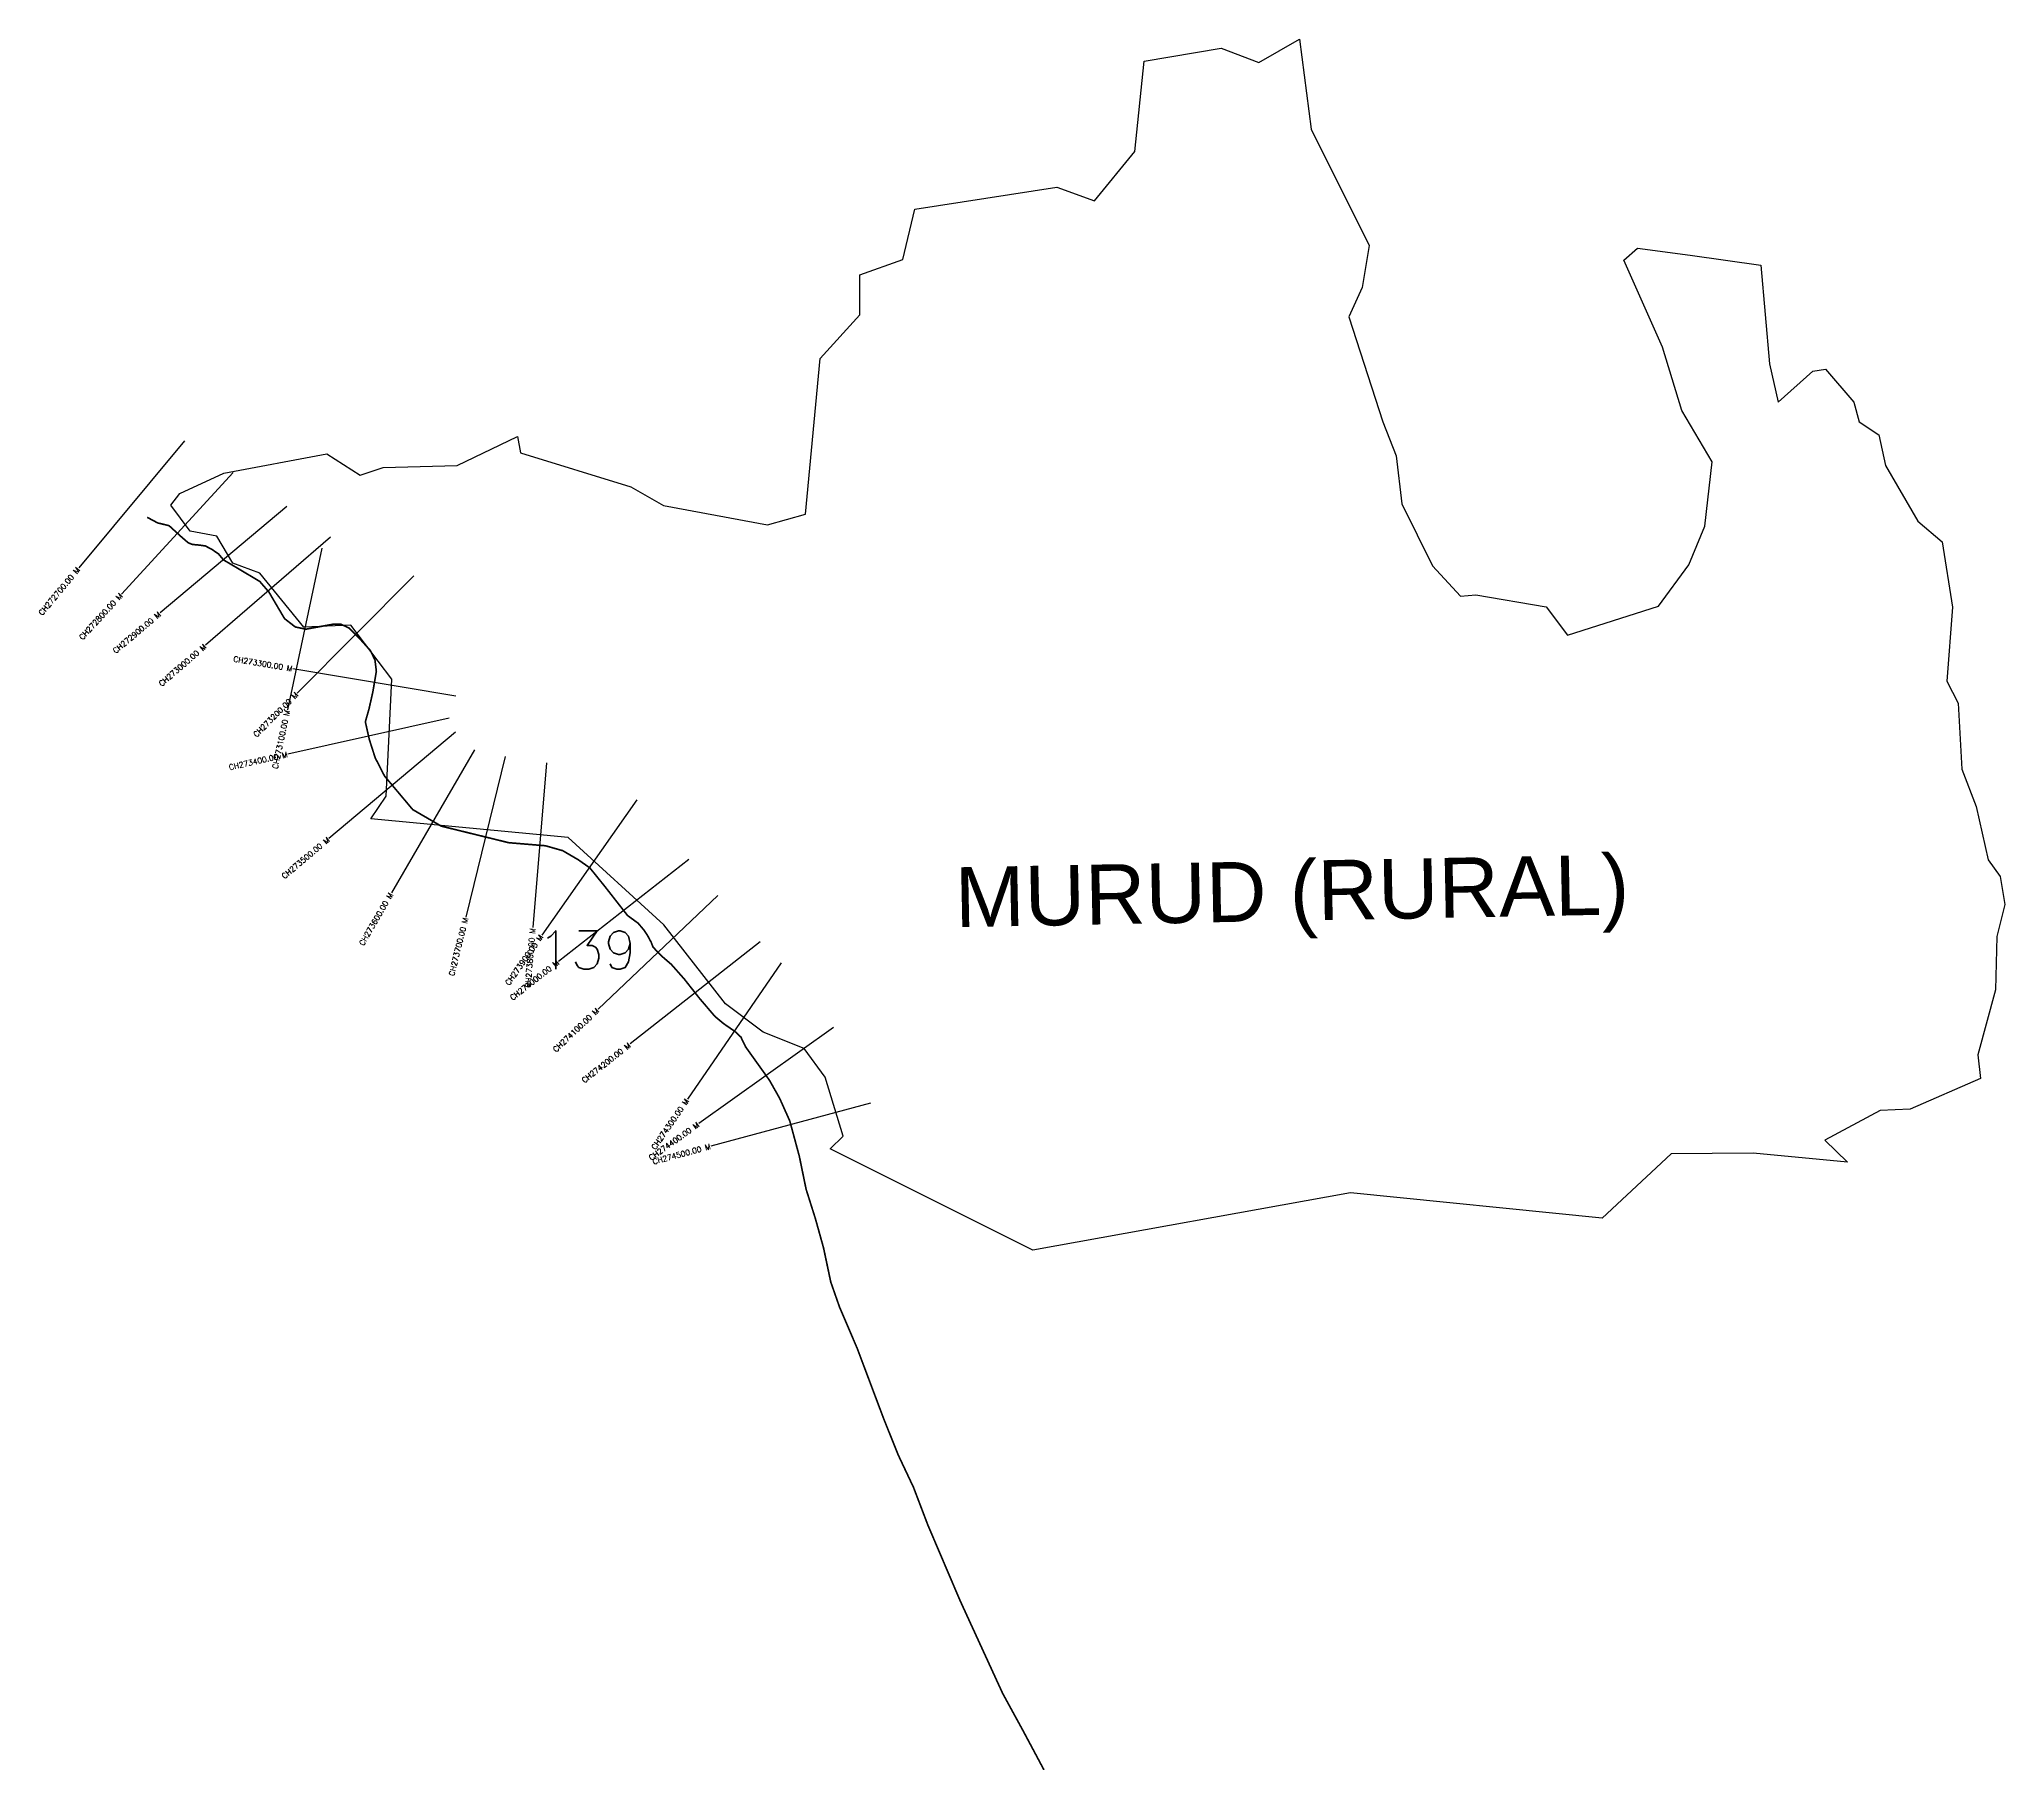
# Model space of a CAD drawing. Header units: metres. Extents: x 282315 to 285881, y 2027197 to 2030340.
import ezdxf
from ezdxf.enums import TextEntityAlignment as Align

# ---------------------------------------------------------------- set-up
doc = ezdxf.new("R2010")
doc.units = ezdxf.units.M
for name, color, linetype in [('CS', 134, 'Continuous'), ('CSMark', 6, 'Continuous'), ('NATURALLY PROTECTED', 3, 'Continuous'), ('village', 3, 'Continuous'), ('VILLAGE NAME', 250, 'Continuous')]:
    doc.layers.add(name, color=color, linetype=linetype)
doc.styles.get("Standard").update_dxf_attribs({"font": 'simplex.shx'})

msp = doc.modelspace()

# ---------------------------------------------------------------- linework, layer by layer
at = {"color": 6, "flags": 128}
msp.add_lwpolyline([(284459.5, 2030323.9), (284527.9, 2030297.8)], dxfattribs=at)
at = {"layer": 'CS'}
for p, q in [((282578.1, 2029611), (282386.3, 2029380.4)), ((282666.7, 2029553.8), (282463.8, 2029332.8)), ((282763.7, 2029491.6), (282534.1, 2029298.6)), ((282843.4, 2029436.3), (282616.6, 2029240)), ((282827.2, 2029416.3), (282765, 2029122.9)), ((282994.6, 2029365.7), (282782.9, 2029153.2)), ((283070.8, 2029147.3), (282775, 2029197.2)), ((283058.6, 2029107.7), (282765.9, 2029042.1)), ((283070.2, 2029082.3), (282840.4, 2028889.5)), ((283104.2, 2029050.2), (282953.7, 2028790.7)), ((283159.9, 2029037.8), (283088.5, 2028746.4)), ((283235.3, 2029026.4), (283210.2, 2028727.5)), ((283398.8, 2028959.5), (283226.4, 2028714)), ((283493.2, 2028851.2), (283256.9, 2028666.2)), ((283546.3, 2028785.8), (283328.6, 2028579.5)), ((283622.8, 2028701.8), (283386.9, 2028516.5)), ((283661.1, 2028663.3), (283490.8, 2028416.3)), ((283755.8, 2028546), (283511.5, 2028371.8)), ((283823.2, 2028408.9), (283533.6, 2028330.9))]:
    msp.add_line(p, q, dxfattribs=at)
at = {"layer": 'NATURALLY PROTECTED', "const_width": 3, "flags": 128}
msp.add_lwpolyline([(282510.5, 2029472.2), (282529.6, 2029462), (282550.3, 2029457), (282570.3, 2029438.7), (282584.8, 2029426.1), (282592.6, 2029422.9), (282603, 2029422), (282616.2, 2029420.2), (282628.5, 2029413.6), (282640, 2029405.7), (282649, 2029394.9), (282673.2, 2029380.6), (282714.8, 2029355.8), (282731.4, 2029336.6), (282745.9, 2029311.9), (282759.9, 2029288.2), (282779.3, 2029273.2), (282798.4, 2029269.1), (282849.3, 2029278.4), (282861.6, 2029278.4), (282876.8, 2029271.3), (282896.1, 2029252.1), (282915.4, 2029230.5), (282923.9, 2029213.2), (282926.4, 2029192.9), (282920.1, 2029155.5), (282912.8, 2029123.3), (282906.4, 2029101.1), (282913.6, 2029069.1), (282924.3, 2029035.7), (282941.2, 2029002.7), (282992.4, 2028941.7), (283044.1, 2028911.7), (283166.7, 2028881.6), (283233.1, 2028876.1), (283264.5, 2028867.2), (283292.9, 2028850.6), (283313.8, 2028835.9), (283341.4, 2028801.7), (283382.2, 2028749.5), (283401.5, 2028735.4), (283412, 2028723), (283418.2, 2028713.7), (283425.1, 2028700.9), (283428.4, 2028692.2), (283442.7, 2028677.1), (283461.6, 2028660.8), (283485.3, 2028634), (283512.3, 2028599.7), (283540.5, 2028566.6), (283556.7, 2028553.1), (283577, 2028539.1), (283587.8, 2028529), (283596.3, 2028511.3), (283639.6, 2028450.6), (283658.1, 2028417.9), (283676.6, 2028376.6), (283693.9, 2028312.5), (283706.2, 2028252.7), (283723, 2028199.5), (283737.8, 2028146.4), (283751, 2028084.1), (283766.9, 2028038.7), (283799, 2027963.7), (283847.2, 2027835.6), (283873.4, 2027770.3), (283901, 2027711.8), (283927.1, 2027643.3), (283985.6, 2027506.1), (284062.8, 2027337.8), (284100, 2027269.7), (284137.8, 2027198.9)], dxfattribs=at)
at = {"layer": 'village', "color": 6}
for points in [[(285881.1, 2028769.2, 0), (285866.6, 2028711.3, 0), (285864.2, 2028614.6, 0), (285832.5, 2028496.5, 0), (285836.9, 2028453.7, 0), (285709.4, 2028398.2, 0), (285655.2, 2028395.4, 0), (285554.5, 2028341.5, 0), (285596, 2028302, 0), (285424.5, 2028318.1, 0), (285276, 2028316.9, 0), (285150.6, 2028200.4, 0), (284693.9, 2028246, 0), (284117.5, 2028142.2, 0), (283749.9, 2028326.2, 0), (283773.7, 2028349, 0), (283740.6, 2028455.8, 0), (283702.8, 2028508.2, 0), (283628.4, 2028537.5, 0), (283559.9, 2028589.2, 0), (283448.2, 2028732.7, 0), (283274.4, 2028890.9, 0), (282916.5, 2028924.7, 0), (282944.5, 2028966.1, 0), (282954.4, 2029178.7, 0), (282880, 2029276.2, 0), (282794.8, 2029272.6, 0), (282714.7, 2029371, 0), (282666.1, 2029388.8, 0), (282636.9, 2029438.2, 0), (282588.3, 2029447, 0), (282553.2, 2029494, 0), (282569.8, 2029515.3, 0), (282649.7, 2029552.2, 0), (282836.3, 2029587.6, 0), (282896.8, 2029548.9, 0), (282938.9, 2029562.8, 0), (283073, 2029566, 0), (283182.8, 2029619, 0), (283188.1, 2029588.9, 0), (283388.4, 2029527.5, 0), (283447.2, 2029493.9, 0), (283636.2, 2029458.8, 0), (283705.4, 2029478.1, 0), (283732, 2029760.4, 0), (283803.4, 2029839.4, 0), (283803.8, 2029912.2, 0), (283881.6, 2029940.3, 0), (283903.3, 2030031.3, 0), (284161, 2030071.5, 0), (284229.2, 2030046.6, 0), (284302.6, 2030136.1, 0), (284319.7, 2030299.9, 0), (284459.5, 2030323.9, 0)], [(284527.9, 2030297.8, 0), (284601.6, 2030339.7, 0), (284622.5, 2030176.7, 0), (284727.6, 2029965.4, 0), (284715, 2029889.2, 0), (284690.7, 2029836.3, 0), (284752.6, 2029645.4, 0), (284777.1, 2029583.5, 0), (284786.9, 2029496.4, 0), (284842.7, 2029384.4, 0), (284893.6, 2029329.2, 0), (284921.7, 2029331.6, 0), (285049, 2029310, 0), (285087.8, 2029258.3, 0), (285252.9, 2029310.8, 0), (285308, 2029385.7, 0), (285336.7, 2029456.4, 0), (285350.4, 2029572.6, 0), (285295.3, 2029666.3, 0), (285260.3, 2029780.9, 0), (285189.9, 2029939.1, 0), (285215, 2029960.6, 0), (285310.4, 2029948.2, 0), (285438.3, 2029929.9, 0), (285454.2, 2029750.8, 0), (285470, 2029681.4, 0), (285533.1, 2029737.7, 0), (285556.2, 2029741.3, 0), (285607.1, 2029680.9, 0), (285617.1, 2029645.3, 0), (285652.9, 2029622, 0), (285664.5, 2029566.1, 0), (285723.3, 2029465.3, 0), (285767.7, 2029427.4, 0), (285786.2, 2029309.1, 0), (285775.8, 2029174.8, 0), (285796.8, 2029135.1, 0), (285803.1, 2029014.8, 0), (285829.1, 2028947.2, 0), (285851.2, 2028850.4, 0), (285872.9, 2028820.4, 0), (285881.1, 2028769.2, 0)]]:
    msp.add_polyline3d(points, dxfattribs=at)

# ---------------------------------------------------------------- texts
at = {"insert": (283218.9, 2028721.8), "char_height": 70, "attachment_point": 1}
msp.add_mtext_dynamic_manual_height_columns('139', width=95.172, gutter_width=1, heights=[0], dxfattribs=at)
at = {"layer": 'CSMark'}
for s, rotation, p in [('CH272700.00 M', 50.2569, (282385.7, 2029379.6)), ('CH272800.00 M', 47.4306, (282463.1, 2029332.1)), ('CH272900.00 M', 40.0547, (282533.3, 2029297.9)), ('CH273000.00 M', 40.8695, (282615.8, 2029239.4)), ('CH273300.00 M', 350.4376, (282774, 2029197.3)), ('CH273200.00 M', 45.0957, (282782.2, 2029152.5)), ('CH273100.00 M', 78.0356, (282764.8, 2029121.9)), ('CH273400.00 M', 12.6273, (282764.9, 2029041.9)), ('CH273500.00 M', 40.0092, (282839.6, 2028888.8)), ('CH273600.00 M', 59.8756, (282953.2, 2028789.9)), ('CH273700.00 M', 76.2483, (283088.3, 2028745.4)), ('CH273900.00 M', 54.9064, (283225.8, 2028713.2)), ('CH273800.00 M', 85.1888, (283210.1, 2028726.5)), ('CH274000.00 M', 38.0539, (283256.1, 2028665.6)), ('CH274100.00 M', 43.4571, (283327.9, 2028578.8)), ('CH274200.00 M', 38.1506, (283386.1, 2028515.8)), ('CH274300.00 M', 55.4176, (283490.3, 2028415.5)), ('CH274400.00 M', 35.4872, (283510.7, 2028371.3)), ('CH274500.00 M', 15.077, (283532.6, 2028330.6))]:
    msp.add_text(s, height=10, rotation=rotation, dxfattribs=at).set_placement(p, align=Align.MIDDLE_RIGHT)
at = {"layer": 'VILLAGE NAME', "insert": (283975.1, 2028836.9), "char_height": 108.748, "attachment_point": 1, "rotation": 1.1028}
msp.add_mtext_dynamic_manual_height_columns('{\\fArial|b0|i0|c0|p34;MURUD (RURAL)}', width=1688.823, gutter_width=543.7, heights=[0], dxfattribs=at)

doc.saveas('drawing.dxf')
